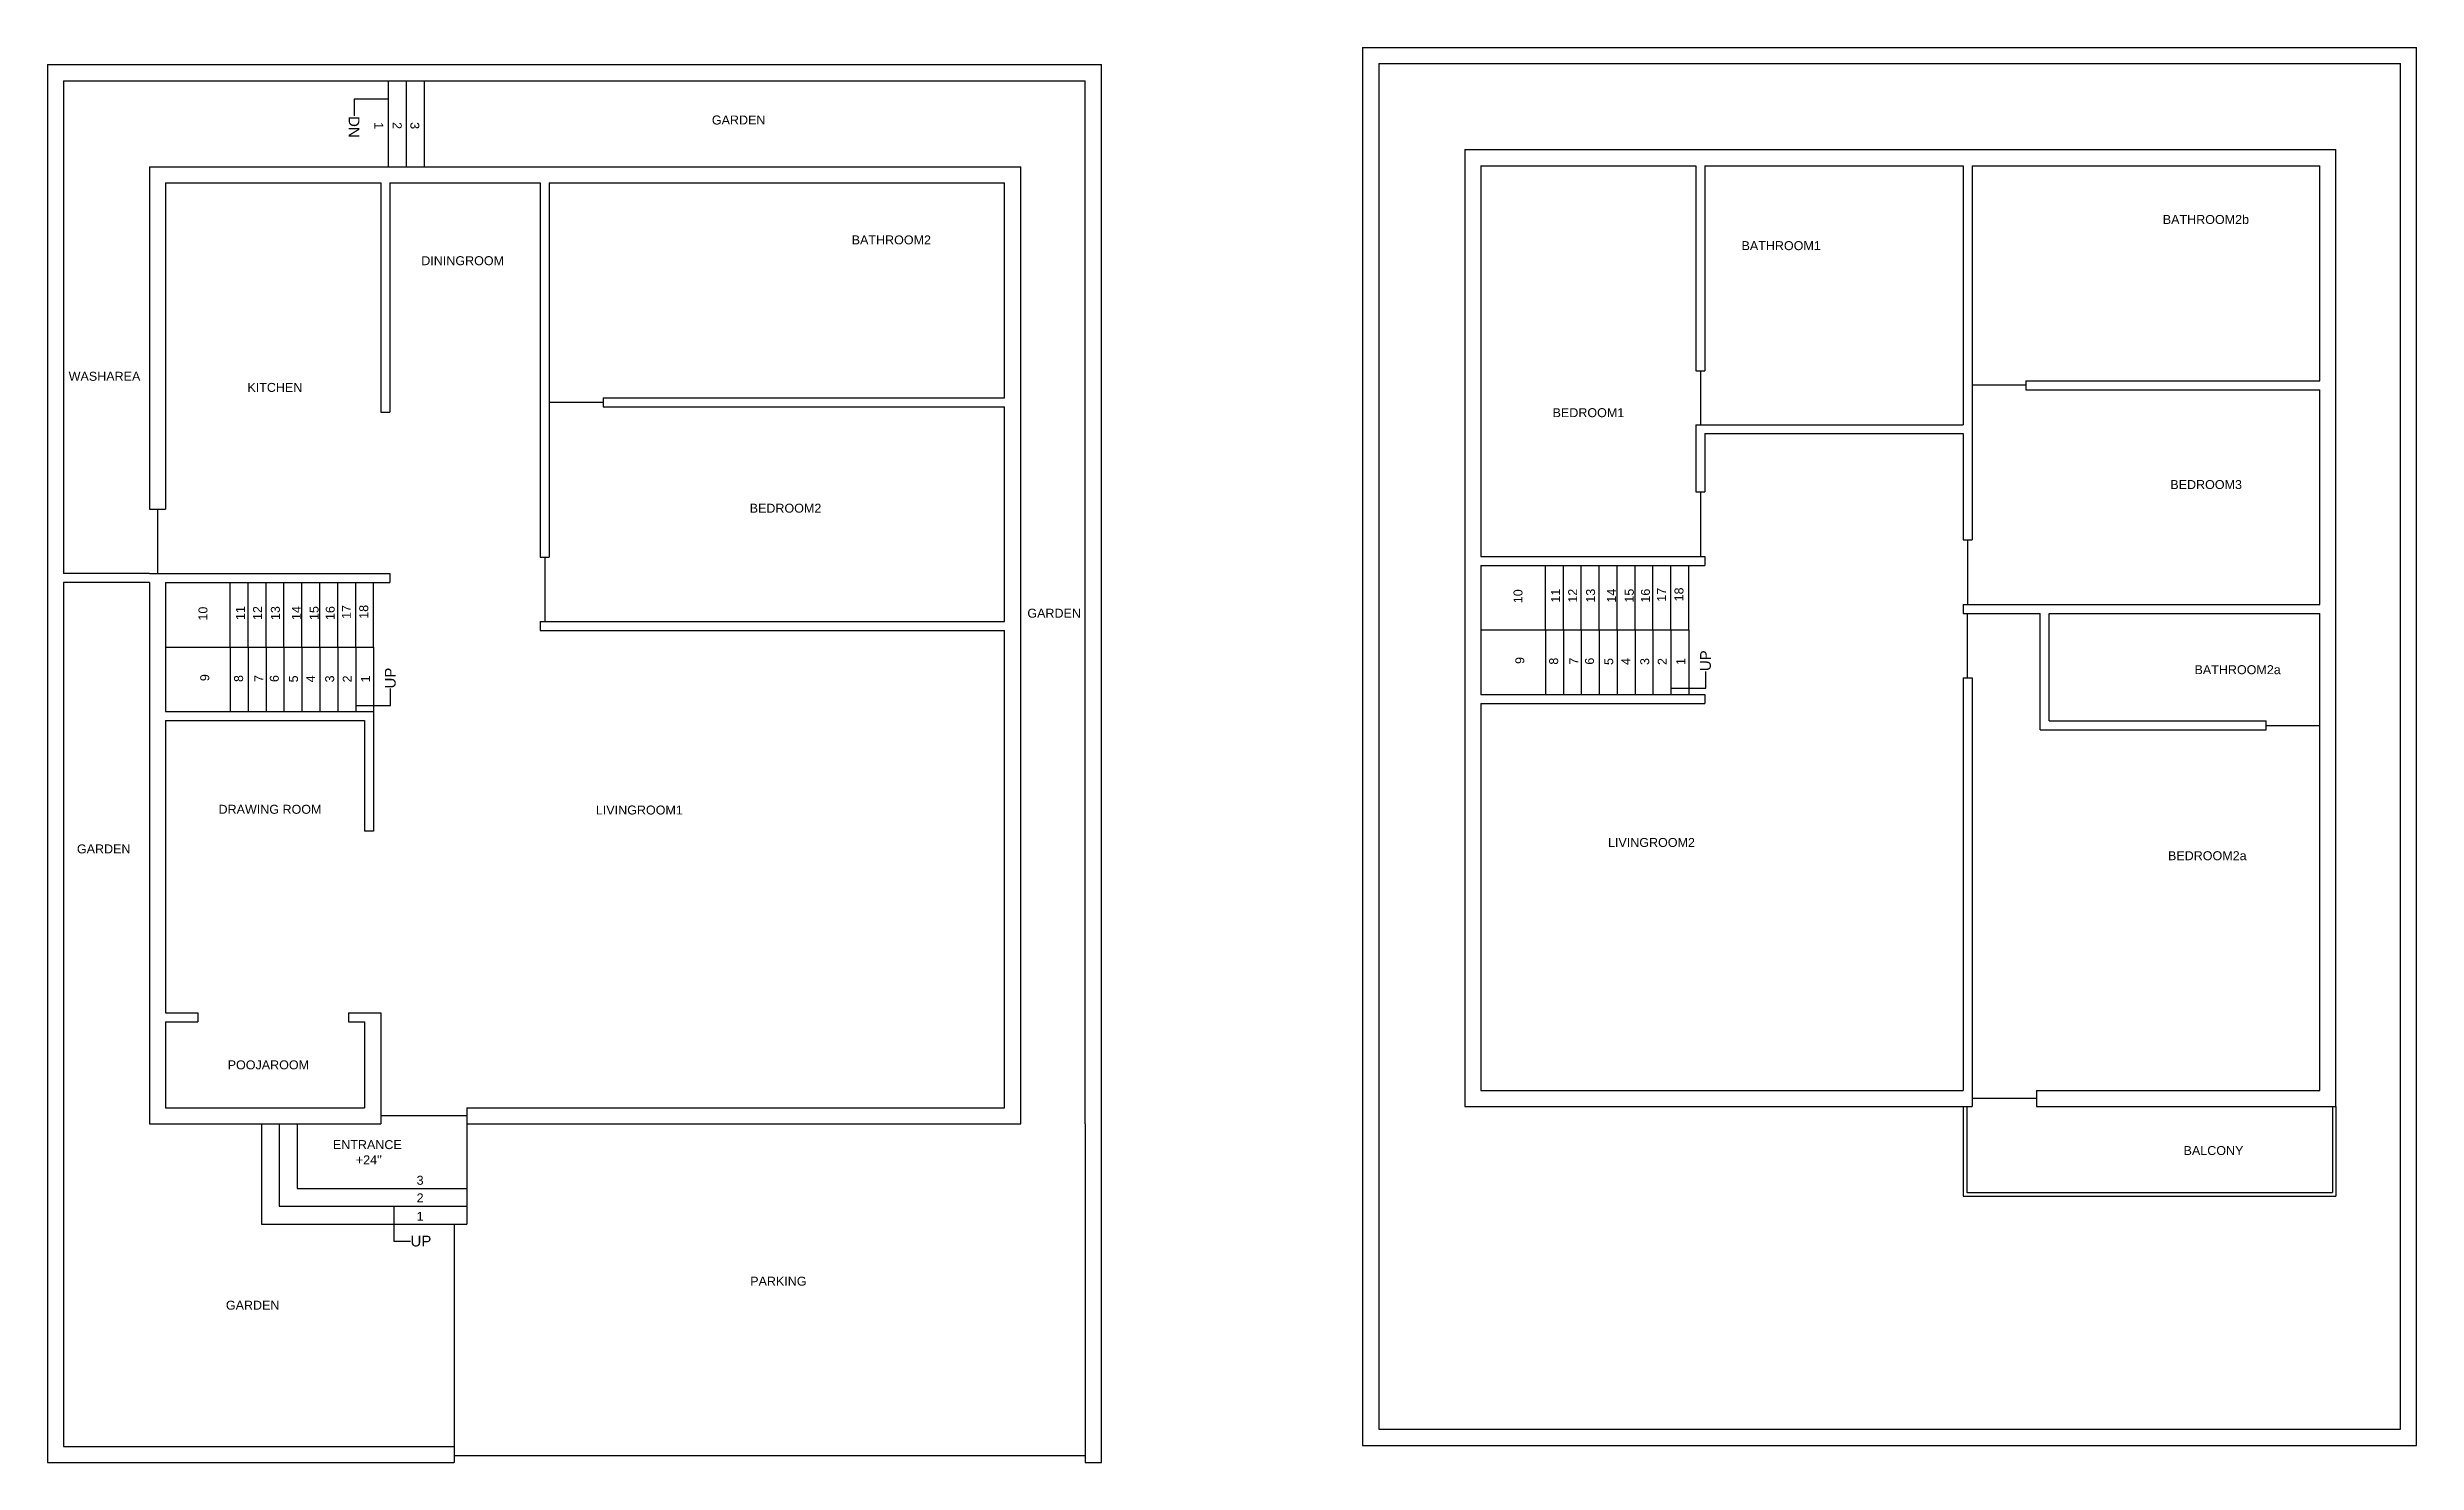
# Model space of a CAD drawing. Header units: feet. Extents: x 707 to 2718, y 143 to 932.
# Drawn here: x 707 to 2029, y 143 to 932 of the extents above; entities that cross this region are included whole.
import ezdxf
from ezdxf import colors
from ezdxf.entities.mleader import LeaderData, LeaderLine
from ezdxf.math import Vec2, Vec3

# ---------------------------------------------------------------- set-up
doc = ezdxf.new("R2010")
doc.units = ezdxf.units.FT
doc.header["$MEASUREMENT"] = 0
for name, color, linetype in [('Balcony', 7, 'Continuous'), ('BathRoom1', 7, 'Continuous'), ('BathRoom2', 7, 'Continuous'), ('BathRoom2a', 7, 'Continuous'), ('BathRoom2b', 7, 'Continuous'), ('BedRoom1', 7, 'Continuous'), ('BedRoom2', 7, 'Continuous'), ('BedRoom2a', 7, 'Continuous'), ('BedRoom3', 7, 'Continuous'), ('Boundary', 7, 'Continuous'), ('DiningRoom', 7, 'Continuous'), ('Door2.6fD.Panel', 7, 'Continuous'), ('Door3fD.Panel', 7, 'Continuous'), ('Door4fD.Panel', 7, 'Continuous'), ('DrawingRoom', 7, 'Continuous'), ('Entrance_Staircase', 7, 'Continuous'), ('Garden', 7, 'Continuous'), ('Garden_Staircase', 7, 'Continuous'), ('Kitchen', 7, 'Continuous'), ('LivingRoom1', 7, 'Continuous'), ('LivingRoom2', 7, 'Continuous'), ('Main_gate', 7, 'Continuous'), ('Parking', 7, 'Continuous'), ('PoojaRoom', 7, 'Continuous'), ('Staircase', 7, 'Continuous'), ('Staircase_innerwall', 7, 'Continuous'), ('Staircase_outertwall', 7, 'Continuous'), ('WashArea', 7, 'Continuous')]:
    doc.layers.add(name, color=color, linetype=linetype)
doc.styles.get("Standard").update_dxf_attribs({"font": 'arial.ttf'})

msp = doc.modelspace()

# ---------------------------------------------------------------- texts
at = {"layer": 'Balcony', "insert": (1898.9, 319.3), "char_height": 5, "width": 33.942, "attachment_point": 1}
msp.add_mtext('BALCONY', dxfattribs=at)
at = {"layer": 'BathRoom1', "insert": (1652.3, 824.2), "char_height": 5, "width": 33.801, "attachment_point": 1}
msp.add_mtext('BATHROOM1', dxfattribs=at)
at = {"layer": 'BathRoom2', "insert": (1155.9, 827.4), "char_height": 5, "width": 33.942, "attachment_point": 1}
msp.add_mtext('BATHROOM2', dxfattribs=at)
at = {"layer": 'BathRoom2a', "insert": (1905, 587.6), "char_height": 5, "width": 33.942, "attachment_point": 1}
msp.add_mtext('BATHROOM2a', dxfattribs=at)
at = {"layer": 'BathRoom2b', "insert": (1887.3, 838.8), "char_height": 5, "width": 33.942, "attachment_point": 1}
msp.add_mtext('BATHROOM2b', dxfattribs=at)
at = {"layer": 'BedRoom1', "insert": (1546.9, 731), "char_height": 5, "width": 33.942, "attachment_point": 1}
msp.add_mtext('BEDROOM1', dxfattribs=at)
at = {"layer": 'BedRoom2', "insert": (1099, 677.7), "char_height": 5, "width": 33.942, "attachment_point": 1}
msp.add_mtext('BEDROOM2', dxfattribs=at)
at = {"layer": 'BedRoom2a', "insert": (1890.2, 483.8), "char_height": 5, "width": 33.942, "attachment_point": 1}
msp.add_mtext('BEDROOM2a', dxfattribs=at)
at = {"layer": 'BedRoom3', "insert": (1891.5, 690.9), "char_height": 5, "width": 33.942, "attachment_point": 1}
msp.add_mtext('BEDROOM3', dxfattribs=at)
at = {"layer": 'DiningRoom', "insert": (915.8, 815.8), "char_height": 5, "width": 44.953, "attachment_point": 1}
msp.add_mtext('DININGROOM', dxfattribs=at)
at = {"layer": 'DrawingRoom', "insert": (802.7, 509.7), "char_height": 5, "width": 58.522, "attachment_point": 1}
msp.add_mtext('DRAWING ROOM', dxfattribs=at)
at = {"layer": 'Entrance_Staircase', "char_height": 5, "width": 33.942, "attachment_point": 1, "rotation": 270}
for s, insert in [('1', (894.6, 890.6)), ('2', (904.9, 890.6)), ('3', (914.7, 890.6))]:
    msp.add_mtext(s, dxfattribs=dict(at, insert=insert))
at = {"layer": 'Entrance_Staircase', "char_height": 5, "width": 33.942, "attachment_point": 1}
for s, insert in [('ENTRANCE', (866.5, 322.6)), ("+24''", (879.3, 314.1)), ('3', (913.2, 302.7)), ('2', (913.2, 292.9)), ('1', (913.2, 282.6))]:
    msp.add_mtext(s, dxfattribs=dict(at, insert=insert))
at = {"layer": 'Garden', "char_height": 5, "width": 33.942, "attachment_point": 1}
for insert in [(1077.9, 894.3), (1253.9, 619.1), (723.7, 487.6), (806.8, 233)]:
    msp.add_mtext('GARDEN', dxfattribs=dict(at, insert=insert))
at = {"layer": 'Kitchen', "insert": (818.8, 745.1), "char_height": 5, "width": 33.942, "attachment_point": 1}
msp.add_mtext('KITCHEN ', dxfattribs=at)
at = {"layer": 'LivingRoom1', "insert": (1013.2, 509.3), "char_height": 5, "width": 33.942, "attachment_point": 1}
msp.add_mtext('LIVINGROOM1', dxfattribs=at)
at = {"layer": 'LivingRoom2', "insert": (1577.8, 491.2), "char_height": 5, "width": 33.942, "attachment_point": 1}
msp.add_mtext('LIVINGROOM2', dxfattribs=at)
at = {"layer": 'Parking', "insert": (1099.3, 246.4), "char_height": 5, "width": 33.942, "attachment_point": 1}
msp.add_mtext('PARKING', dxfattribs=at)
at = {"layer": 'PoojaRoom', "insert": (807.8, 367.1), "char_height": 5, "width": 33.942, "attachment_point": 1}
msp.add_mtext('POOJAROOM', dxfattribs=at)
at = {"layer": 'Staircase', "char_height": 5, "width": 33.942, "attachment_point": 1, "rotation": 90}
for s, insert in [('10', (1525.1, 622.2)), ('11', (1546.1, 622.5)), ('12', (1555.6, 622.5)), ('13', (1565.6, 622.5)), ('14', (1577.3, 622.5)), ('15', (1587.2, 622.5)), ('16', (1596.2, 622.5)), ('17', (1605.2, 623)), ('18', (1614.9, 623.2)), ('10', (791.5, 612.5)), ('11', (812.4, 612.8)), ('12', (822, 612.8)), ('13', (831.9, 612.8)), ('14', (843.6, 612.8)), ('15', (853.5, 612.8)), ('16', (862.5, 612.8)), ('17', (871.5, 613.4)), ('18', (881.2, 613.5)), ('9', (792.5, 578.7)), ('8', (811.4, 578.2)), ('7', (822.7, 578.2)), ('6', (831.3, 578.2)), ('5', (842, 578)), ('4', (851.6, 578)), ('3', (862.2, 578)), ('1', (882.2, 578)), ('9', (1526.1, 588.3)), ('8', (1545, 587.9)), ('7', (1556.3, 587.9)), ('6', (1565, 587.9)), ('5', (1575.7, 587.7)), ('4', (1585.3, 587.7)), ('3', (1595.8, 587.7)), ('2', (1605.6, 587.7)), ('1', (1615.9, 587.7)), ('2', (872, 578))]:
    msp.add_mtext(s, dxfattribs=dict(at, insert=insert))
at = {"layer": 'WashArea', "insert": (719.1, 751.3), "char_height": 5, "width": 33.942, "attachment_point": 1}
msp.add_mtext('WASHAREA ', dxfattribs=at)

# ---------------------------------------------------------------- linework, layer by layer
at = {"layer": 'Balcony'}
for p, q in [((1816.9, 350.3), (1816.9, 341.3)), ((1775.9, 341.3), (1780.9, 341.3)), ((1775.9, 341.3), (1775.9, 291.3)), ((1777.9, 341.3), (1777.9, 293.3)), ((1816.9, 341.3), (1983.9, 341.3)), ((1981.9, 341.3), (1981.9, 293.3)), ((1983.9, 341.3), (1983.9, 291.3)), ((1775.9, 291.3), (1983.9, 291.3)), ((1777.9, 293.3), (1981.9, 293.3))]:
    msp.add_line(p, q, dxfattribs=at)
at = {"layer": 'BathRoom1'}
for p, q in [((1631.9, 866.3), (1775.9, 866.3)), ((1631.9, 866.3), (1631.9, 751.8)), ((1775.9, 866.3), (1775.9, 721.8)), ((1626.9, 751.8), (1631.9, 751.8)), ((1626.9, 721.8), (1775.9, 721.8)), ((1631.9, 716.8), (1775.9, 716.8))]:
    msp.add_line(p, q, dxfattribs=at)
at = {"layer": 'BathRoom2'}
for p, q in [((987.2, 856.7), (1241.2, 856.7)), ((987.2, 856.7), (987.2, 734.2)), ((1241.2, 736.7), (1241.2, 856.7)), ((1017.2, 736.7), (1241.2, 736.7)), ((1017.2, 736.7), (1017.2, 731.7))]:
    msp.add_line(p, q, dxfattribs=at)
at = {"layer": 'BathRoom2a'}
for p, q in [((1823.9, 616.5), (1974.9, 616.5)), ((1823.9, 556.5), (1823.9, 616.5)), ((1974.9, 551.5), (1974.9, 616.5)), ((884.2, 556.7), (884.2, 495)), ((1823.9, 556.5), (1944.9, 556.5)), ((1944.9, 551.5), (1944.9, 556.5)), ((826.6, 331.7), (893.2, 331.7))]:
    msp.add_line(p, q, dxfattribs=at)
at = {"layer": 'BathRoom2b'}
for p, q in [((1780.9, 866.3), (1974.9, 866.3)), ((1780.9, 866.3), (1780.9, 743.8)), ((1974.9, 746.3), (1974.9, 866.3)), ((1810.9, 746.3), (1974.9, 746.3)), ((1810.9, 746.3), (1810.9, 741.3))]:
    msp.add_line(p, q, dxfattribs=at)
at = {"layer": 'BedRoom1'}
for p, q in [((1506.9, 866.3), (1626.9, 866.3)), ((1506.9, 866.3), (1506.9, 648.3)), ((1626.9, 866.3), (1626.9, 751.8)), ((1626.9, 721.8), (1626.9, 684.3)), ((1631.9, 716.8), (1631.9, 684.3)), ((1626.9, 684.3), (1631.9, 684.3)), ((1506.9, 648.3), (1631.9, 648.3))]:
    msp.add_line(p, q, dxfattribs=at)
at = {"layer": 'BedRoom2'}
for p, q in [((987.2, 734.2), (987.2, 647.9)), ((1017.2, 731.7), (1241.2, 731.7)), ((1241.2, 611.9), (1241.2, 731.7)), ((982.2, 647.9), (987.2, 647.9)), ((982.2, 611.9), (982.2, 606.9)), ((982.2, 611.9), (1241.2, 611.9))]:
    msp.add_line(p, q, dxfattribs=at)
at = {"layer": 'BedRoom2a'}
for p, q in [((1775.9, 616.5), (1818.9, 616.5)), ((1818.9, 551.5), (1818.9, 616.5)), ((1780.9, 580.5), (1780.9, 341.3)), ((1818.9, 551.5), (1944.9, 551.5)), ((1974.9, 350.3), (1974.9, 554)), ((1816.9, 350.3), (1974.9, 350.3))]:
    msp.add_line(p, q, dxfattribs=at)
at = {"layer": 'BedRoom3'}
for p, q in [((1780.9, 743.8), (1780.9, 657.5)), ((1810.9, 741.3), (1974.9, 741.3)), ((1974.9, 621.5), (1974.9, 741.3)), ((1775.9, 716.8), (1775.9, 657.5)), ((1775.9, 657.5), (1780.9, 657.5)), ((1775.9, 621.5), (1974.9, 621.5))]:
    msp.add_line(p, q, dxfattribs=at)
at = {"layer": 'Boundary'}
for p, q in [((1440.9, 932.3), (2028.9, 932.3)), ((1440.9, 932.3), (1440.9, 152.3)), ((2028.9, 152.3), (2028.9, 932.3)), ((707.2, 922.7), (1295.2, 922.7)), ((707.2, 922.7), (707.2, 142.7)), ((1295.2, 142.7), (1295.2, 922.7)), ((1449.9, 923.3), (2019.9, 923.3)), ((1449.9, 923.3), (1449.9, 161.3)), ((2019.9, 161.3), (2019.9, 923.3)), ((1497.9, 875.3), (1983.9, 875.3)), ((1497.9, 875.3), (1497.9, 708.3)), ((1497.9, 875.3), (1497.9, 341.3)), ((1983.9, 341.3), (1983.9, 875.3)), ((1497.9, 341.3), (1775.9, 341.3)), ((1449.9, 161.3), (2019.9, 161.3)), ((1440.9, 152.3), (2028.9, 152.3)), ((707.2, 142.7), (934.2, 142.7)), ((1286.2, 142.7), (1295.2, 142.7))]:
    msp.add_line(p, q, dxfattribs=at)
at = {"layer": 'DiningRoom'}
for p, q in [((898.2, 856.7), (982.2, 856.7)), ((898.2, 856.7), (898.2, 728.7)), ((982.2, 856.7), (982.2, 647.9))]:
    msp.add_line(p, q, dxfattribs=at)
at = {"layer": 'Door2.6fD.Panel'}
for p, q in [((1629.4, 751.8), (1629.4, 721.8)), ((1810.9, 743.8), (1780.9, 743.8)), ((1017.2, 734.2), (987.2, 734.2)), ((1944.9, 554), (1974.9, 554))]:
    msp.add_line(p, q, dxfattribs=at)
at = {"layer": 'Door3fD.Panel'}
for p, q in [((768.7, 674.7), (768.7, 638.7)), ((1629.4, 684.3), (1629.4, 648.3)), ((984.7, 647.9), (984.7, 611.9)), ((1778.4, 657.5), (1778.4, 621.5)), ((1778.4, 580.5), (1778.4, 616.5)), ((1816.9, 345.8), (1780.9, 345.8))]:
    msp.add_line(p, q, dxfattribs=at)
at = {"layer": 'Door4fD.Panel'}
msp.add_line((941.2, 336.2), (893.2, 336.2), dxfattribs=at)
at = {"layer": 'DrawingRoom'}
for p, q in [((773.2, 556.7), (773.2, 393.7)), ((773.2, 556.7), (884.2, 556.7)), ((889.2, 495), (884.2, 495)), ((773.2, 393.7), (791.2, 393.7))]:
    msp.add_line(p, q, dxfattribs=at)
at = {"layer": 'Entrance_Staircase'}
for p, q in [((826.6, 331.7), (826.6, 275.7)), ((836.6, 331.7), (836.6, 285.7)), ((846.6, 331.7), (846.6, 295.7)), ((941.2, 340.7), (941.2, 275.7)), ((846.6, 295.7), (941.2, 295.7)), ((836.6, 285.7), (941.2, 285.7)), ((826.6, 275.7), (941.2, 275.7))]:
    msp.add_line(p, q, dxfattribs=at)
at = {"layer": 'Garden'}
for p, q in [((917.6, 913.7), (1286.2, 913.7)), ((1286.2, 331.7), (1286.2, 913.7)), ((917.6, 865.7), (1250.2, 865.7)), ((1250.2, 331.7), (1250.2, 865.7)), ((764.2, 633.7), (716.2, 633.7)), ((716.2, 633.7), (716.2, 151.7)), ((764.2, 633.7), (764.2, 331.7)), ((764.2, 331.7), (826.6, 331.7)), ((716.2, 151.7), (934.2, 151.7))]:
    msp.add_line(p, q, dxfattribs=at)
at = {"layer": 'Garden_Staircase'}
for p, q in [((897.6, 865.7), (897.6, 913.7)), ((897.6, 913.7), (917.6, 913.7)), ((907.6, 865.7), (907.6, 913.7)), ((917.6, 865.7), (917.6, 913.7)), ((897.6, 865.7), (917.6, 865.7))]:
    msp.add_line(p, q, dxfattribs=at)
at = {"layer": 'Kitchen'}
for p, q in [((773.2, 856.7), (893.2, 856.7)), ((773.2, 856.7), (773.2, 674.7)), ((893.2, 856.7), (893.2, 728.7)), ((893.2, 728.7), (898.2, 728.7)), ((764.2, 674.7), (773.2, 674.7)), ((764.2, 638.7), (898.2, 638.7))]:
    msp.add_line(p, q, dxfattribs=at)
at = {"layer": 'LivingRoom1'}
for p, q in [((982.2, 606.9), (1241.2, 606.9)), ((1241.2, 340.7), (1241.2, 606.9)), ((889.2, 561.7), (889.2, 495)), ((875.2, 393.7), (893.2, 393.7)), ((893.2, 393.7), (893.2, 331.7)), ((941.2, 340.7), (1241.2, 340.7))]:
    msp.add_line(p, q, dxfattribs=at)
at = {"layer": 'LivingRoom2'}
for p, q in [((1775.9, 621.5), (1775.9, 616.5)), ((1775.9, 580.5), (1780.9, 580.5)), ((1775.9, 580.5), (1775.9, 350.3)), ((1506.9, 566.3), (1506.9, 350.3)), ((1506.9, 566.3), (1631.9, 566.3)), ((1506.9, 350.3), (1775.9, 350.3))]:
    msp.add_line(p, q, dxfattribs=at)
at = {"layer": 'Main_gate'}
msp.add_line((934.2, 146.7), (1286.2, 146.7), dxfattribs=at)
at = {"layer": 'Parking'}
for p, q in [((941.2, 331.7), (1250.2, 331.7)), ((1286.2, 331.7), (1286.2, 142.7)), ((934.2, 275.7), (934.2, 142.7))]:
    msp.add_line(p, q, dxfattribs=at)
at = {"layer": 'PoojaRoom'}
for p, q in [((773.2, 388.7), (773.2, 340.7)), ((773.2, 388.7), (791.2, 388.7)), ((791.2, 393.7), (791.2, 388.7)), ((875.2, 393.7), (875.2, 388.7)), ((875.2, 388.7), (884.2, 388.7)), ((884.2, 388.7), (884.2, 340.7)), ((773.2, 340.7), (884.2, 340.7))]:
    msp.add_line(p, q, dxfattribs=at)
at = {"layer": 'Staircase'}
for p, q in [((1542.9, 607.3), (1542.9, 643.3)), ((1552.9, 607.3), (1552.9, 643.3)), ((1562.9, 607.3), (1562.9, 643.3)), ((1572.9, 607.3), (1572.9, 643.3)), ((1582.9, 607.3), (1582.9, 643.3)), ((1592.9, 607.3), (1592.9, 643.3)), ((1602.9, 607.3), (1602.9, 643.3)), ((1612.9, 607.3), (1612.9, 643.3)), ((1622.9, 607.3), (1622.9, 643.3)), ((809.2, 597.7), (809.2, 633.7)), ((819.2, 597.7), (819.2, 633.7)), ((829.2, 597.7), (829.2, 633.7)), ((839.2, 597.7), (839.2, 633.7)), ((849.2, 597.7), (849.2, 633.7)), ((859.2, 597.7), (859.2, 633.7)), ((869.2, 597.7), (869.2, 633.7)), ((879.2, 597.7), (879.2, 633.7)), ((889.2, 597.7), (889.2, 633.7)), ((809.2, 597.7), (809.2, 561.7)), ((819.2, 597.7), (819.2, 561.7)), ((829.2, 597.7), (829.2, 561.7)), ((839.2, 597.7), (839.2, 561.7)), ((849.2, 597.7), (849.2, 561.7)), ((859.2, 597.7), (859.2, 561.7)), ((869.2, 597.7), (869.2, 561.7)), ((879.2, 597.7), (879.2, 561.7)), ((889.2, 597.7), (889.2, 561.7)), ((1542.9, 607.3), (1542.9, 571.3)), ((1552.9, 607.3), (1552.9, 571.3)), ((1562.9, 607.3), (1562.9, 571.3)), ((1572.9, 607.3), (1572.9, 571.3)), ((1582.9, 607.3), (1582.9, 571.3)), ((1592.9, 607.3), (1592.9, 571.3)), ((1602.9, 607.3), (1602.9, 571.3)), ((1612.9, 607.3), (1612.9, 571.3)), ((1622.9, 607.3), (1622.9, 571.3))]:
    msp.add_line(p, q, dxfattribs=at)
at = {"layer": 'Staircase_innerwall'}
for p, q in [((773.2, 597.7), (889.2, 597.7)), ((1506.9, 607.3), (1622.9, 607.3))]:
    msp.add_line(p, q, dxfattribs=at)
at = {"layer": 'Staircase_outertwall'}
for p, q in [((1631.9, 648.3), (1631.9, 643.3)), ((898.2, 638.7), (898.2, 633.7)), ((1506.9, 643.3), (1506.9, 571.3)), ((1506.9, 643.3), (1631.9, 643.3)), ((773.2, 633.7), (773.2, 561.7)), ((773.2, 633.7), (898.2, 633.7)), ((1506.9, 571.3), (1631.9, 571.3)), ((1631.9, 571.3), (1631.9, 566.3)), ((773.2, 561.7), (889.2, 561.7))]:
    msp.add_line(p, q, dxfattribs=at)
at = {"layer": 'WashArea'}
for p, q in [((716.2, 913.7), (897.6, 913.7)), ((716.2, 913.7), (716.2, 638.7)), ((764.2, 865.7), (897.6, 865.7)), ((764.2, 865.7), (764.2, 674.7)), ((764.2, 638.7), (716.2, 638.7))]:
    msp.add_line(p, q, dxfattribs=at)

msp.set_redraw_order([(e.dxf.handle, doc.entitydb.next_handle()) for e in msp.query("TEXT MTEXT ATTDEF DIMENSION ARC_DIMENSION")])  # texts and dimensions are drawn at this point

# ---------------------------------------------------------------- leaders
at = {"layer": 'Entrance_Staircase'}
ml = msp.add_multileader_mtext('Standard', dxfattribs=at)
ml.set_content('DN', color=256)
ml.set_leader_properties()
ml.build(insert=Vec2(0, 0))
ml.multileader.update_dxf_attribs({"dogleg_length": 0.36, "arrow_head_size": 0.18})
ctx = ml.context
ctx.base_point, ctx.char_height, ctx.arrow_head_size, ctx.landing_gap_size, ctx.plane_origin, ctx.plane_x_axis, ctx.plane_y_axis = Vec3(878.3, 894.1), 6, 0.18, 0.09, Vec3(887.7, 903.4), Vec3(0, -1), Vec3(1, 0)
notes = []
notes.append((ctx, [(0, (1, 1, 0), (878.3, 903.4), (0, -1), 9.36, [(0, [(897.7, 903.4)], 0, [])])]))
ctx.mtext.insert, ctx.mtext.text_direction, ctx.mtext.rotation, ctx.mtext.flow_direction = Vec3(881.3, 894), Vec3(0, -1), 4.712389, 5
ml = msp.add_multileader_mtext('Standard', dxfattribs=at)
ml.set_content('UP', color=256)
ml.set_leader_properties()
ml.build(insert=Vec2(0, 0))
ml.multileader.update_dxf_attribs({"dogleg_length": 0.36, "arrow_head_size": 0.18})
ctx = ml.context
ctx.base_point, ctx.char_height, ctx.arrow_head_size, ctx.landing_gap_size, ctx.plane_origin = Vec3(909.8, 266.3), 6, 0.18, 0.09, Vec3(900.4, 275.6)
notes.append((ctx, [(0, (1, 1, 0), (900.4, 266.3), (1, 0), 9.36, [(0, [(900.4, 285.6)], 0, [])])]))
ctx.mtext.insert, ctx.mtext.rotation, ctx.mtext.flow_direction = Vec3(909.8, 269.3), 6.283185, 5
at = {"layer": 'Staircase'}
ml = msp.add_multileader_mtext('Standard', dxfattribs=at)
ml.set_content('UP', color=256)
ml.set_leader_properties()
ml.build(insert=Vec2(0, 0))
ml.multileader.update_dxf_attribs({"dogleg_length": 0.36, "arrow_head_size": 0.18})
ctx = ml.context
ctx.base_point, ctx.char_height, ctx.arrow_head_size, ctx.landing_gap_size, ctx.plane_origin, ctx.plane_x_axis, ctx.plane_y_axis = Vec3(1632.3, 584.2), 6, 0.18, 0.09, Vec3(1622.9, 574.8), Vec3(0, 1), Vec3(-1, 0)
notes.append((ctx, [(0, (1, 1, 0), (1632.3, 574.8), (0, 1), 9.36, [(0, [(1612.9, 574.8)], 0, [])])]))
ctx.mtext.insert, ctx.mtext.text_direction, ctx.mtext.rotation, ctx.mtext.flow_direction = Vec3(1629.2, 584.3), Vec3(0, 1), 1.570796, 5
ml = msp.add_multileader_mtext('Standard', dxfattribs=at)
ml.set_content('UP', color=256)
ml.set_leader_properties()
ml.build(insert=Vec2(0, 0))
ml.multileader.update_dxf_attribs({"dogleg_length": 0.36, "arrow_head_size": 0.18})
ctx = ml.context
ctx.base_point, ctx.char_height, ctx.arrow_head_size, ctx.landing_gap_size, ctx.plane_origin, ctx.plane_x_axis, ctx.plane_y_axis = Vec3(898.6, 574.5), 6, 0.18, 0.09, Vec3(889.2, 565.2), Vec3(0, 1), Vec3(-1, 0)
notes.append((ctx, [(0, (1, 1, 0), (898.6, 565.2), (0, 1), 9.36, [(0, [(879.2, 565.2)], 0, [])])]))
ctx.mtext.insert, ctx.mtext.text_direction, ctx.mtext.rotation, ctx.mtext.flow_direction = Vec3(895.5, 574.6), Vec3(0, 1), 1.570796, 5
for ctx, leaders in notes:
    for number, flags, end, landing, length, lines in leaders:
        leader = LeaderData()
        leader.index, (leader.has_last_leader_line, leader.has_dogleg_vector, leader.attachment_direction) = number, flags
        leader.last_leader_point, leader.dogleg_vector, leader.dogleg_length = Vec3(end), Vec3(landing), length
        for number, points, colour, breaks in lines:
            line = LeaderLine()
            line.index, line.vertices, line.color, line.breaks = number, Vec3.list(points), colors.encode_raw_color(colour), breaks
            leader.lines.append(line)
        ctx.leaders.append(leader)

doc.saveas('drawing.dxf')
